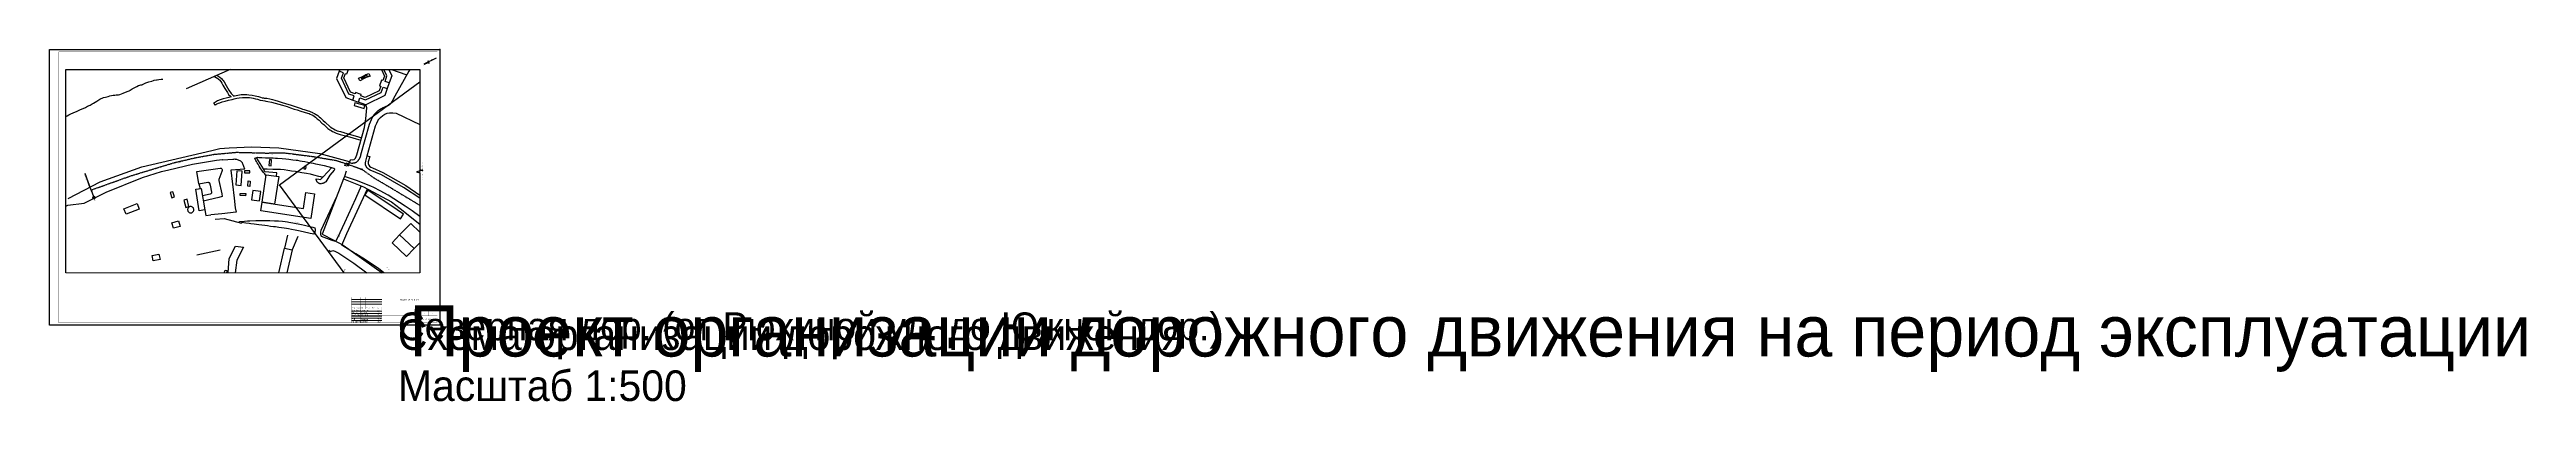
# Paper-space layout '1313-73-1' of a CAD drawing. Header units: metres. Extents: x 0 to 5339, y -164 to 594.
# The model-space entities are those that its viewports show. They can reach past a viewport. Long polylines and large blocks are cut down to what shows.
import ezdxf
from ezdxf.enums import TextEntityAlignment as Align

# ---------------------------------------------------------------- set-up
doc = ezdxf.new("R2018")
doc.units = ezdxf.units.M
doc.linetypes.add('осеваяX2', pattern=[4, 2.5, -0.5, 0.5, -0.5])
for name, color, linetype, plot in [('C3D-Линия_соответствия_метки', 7, 'Continuous', False), ('C3D-Рамка_вида', 7, 'Continuous', False), ('C3D-Рамка_вида_метки', 7, 'Continuous', False), ('LayoutSize_2', 7, 'Continuous', False), ('NoType', 7, 'Continuous', False)]:
    doc.layers.add(name, color=color, linetype=linetype, plot=plot)
doc.layers.add('InFrame', color=7, linetype='Continuous', lineweight=40)
doc.layers.add('OutFrame', color=7, linetype='Continuous', lineweight=20)
for name, color, linetype, lineweight, plot in [('LayoutBorder', 1, 'Continuous', 25, False), ('Трасса', 1, 'осеваяX2', 30, False), ('Трасса.Метки', 1, 'Continuous', 30, False)]:
    doc.layers.add(name, color=color, linetype=linetype, lineweight=lineweight, plot=plot)
for name, color, linetype in [('petr_building_addresses', 252, 'Continuous'), ('РазрывЛиста', 7, 'Continuous'), ('СЛОЙ_03_Здания_и_строения', 252, 'Continuous'), ('СЛОЙ_05_Элементы_зданий', 252, 'Continuous'), ('СЛОЙ_10_Границы_покрытий_', 252, 'Continuous'), ('СЛОЙ_11_Гидрография', 252, 'Continuous'), ('СЛОЙ_14_Ограждения', 252, 'Continuous')]:
    doc.layers.add(name, color=color, linetype=linetype)
doc.styles.add('Ck_rus', font='isocpeur.ttf', dxfattribs={"width": 0.8, "height": 2.5})
doc.styles.add('Makorus2', font='isocpeur.ttf', dxfattribs={"width": 0.8, "height": 2.5})
doc.styles.add('Makorus_text', font='isocpeur.ttf', dxfattribs={"height": 3})
doc.styles.get("Standard").update_dxf_attribs({"font": 'arial.ttf'})

# ---------------------------------------------------------------- blocks, each defined once
blk = doc.blocks.new('*U58')
at = {"color": 0, "linetype": 'ByBlock', "lineweight": -2}
blk.add_line((0.01, 0.35), (-0.01, -0.22), dxfattribs=at)
blk.add_lwpolyline([(-0.04, -0.02), (-0.04, 0.03), (0.04, -0.03), (0.04, 0.02)], dxfattribs=at)
for points in [[(0.01, 0.35), (-0.04, 0.15), (0, 0.1)], [(0, -0.03), (-0.01, -0.22), (0.04, -0.06), (0.03, -0.25)]]:
    blk.add_solid(points, dxfattribs=at)
blk = doc.blocks.new('*U54')
at = {"layer": 'InFrame', "const_width": 0.4}
for points in [[(20, 5), (836, 5), (836, 589), (20, 589)], [(836, 5), (651, 5), (651, 60), (836, 60)], [(651, 60), (660, 60), (660, 35), (651, 35)], [(671, 60), (651, 60), (651, 5), (671, 5)], [(660, 60), (671, 60), (671, 35), (660, 35)], [(671, 60), (681, 60), (681, 35), (671, 35)], [(671, 60), (693, 60), (693, 5), (671, 5)], [(681, 60), (693, 60), (693, 35), (681, 35)], [(693, 60), (706, 60), (706, 5), (693, 5)], [(706, 60), (716, 60), (716, 5), (706, 5)], [(651, 40), (716, 40), (716, 35), (651, 35)], [(716, 50), (836, 50), (836, 35), (716, 35)], [(786, 35), (716, 35), (716, 20), (786, 20)], [(716, 20), (786, 20), (786, 5), (716, 5)], [(786, 35), (801, 35), (801, 30), (786, 30)], [(786, 30), (801, 30), (801, 20), (786, 20)], [(786, 20), (836, 20), (836, 5), (786, 5)], [(801, 35), (816, 35), (816, 30), (801, 30)], [(801, 30), (816, 30), (816, 20), (801, 20)], [(816, 35), (836, 35), (836, 30), (816, 30)], [(816, 30), (836, 30), (836, 20), (816, 20)]]:
    blk.add_lwpolyline(points, close=True, dxfattribs=at)
at = {"layer": 'OutFrame'}
for p, q in [((651, 55), (716, 55)), ((651, 50), (716, 50)), ((651, 45), (716, 45)), ((651, 30), (716, 30)), ((651, 25), (716, 25)), ((651, 15), (716, 15)), ((651, 15), (716, 15)), ((651, 10), (716, 10))]:
    blk.add_line(p, q, dxfattribs=at)
at = {"layer": 'OutFrame', "lineweight": 25}
blk.add_line((651, 20), (716, 20), dxfattribs=at)
at = {"layer": 'OutFrame'}
blk.add_lwpolyline([(0, 594), (841, 594), (841, 0), (0, 0)], close=True, dxfattribs=at)
at = {"style": 'Makorus_text'}
blk.add_attdef('ШТАМП', text='', height=3, dxfattribs=at).set_placement((180, 12.5), align=Align.MIDDLE_CENTER)
at = {"layer": 'InFrame', "char_height": 2.5, "attachment_point": 2, "style": 'Makorus_text'}
for s, insert, width in [('{\\fISOCPEUR|b1|i0|c204|p34;Изм.}', (655.8, 38.8), 6.375), ('{\\fISOCPEUR|b1|i0|c204|p34;Кол.уч}', (665.5, 38.8), 9.75), ('{\\fISOCPEUR|b1|i0|c204|p34;Лист}', (676, 38.8), 7.5), ('{\\fISOCPEUR|b1|i0|c204|p34;№док.}', (687, 38.8), 9), ('{\\fISOCPEUR|b1|i0|c204|p34;Подп.}', (699.5, 38.8), 8), ('{\\fISOCPEUR|b1|i0|c204|p34;Дата}', (711, 38.8), 8.5), ('{\\fISOCPEUR|b1|i0|c204|p34;Стадия}', (793.5, 33.8), 11.25), ('{\\fISOCPEUR|b1|i0|c204|p34;Лист}', (808.5, 33.8), 7.5), ('{\\fISOCPEUR|b1|i0|c204|p34;Листов}', (826, 33.8), 11)]:
    blk.add_mtext(s, dxfattribs=dict(at, insert=insert, width=width))
at = {"layer": 'InFrame', "style": 'Makorus_text', "flags": 8}
blk.add_attdef('ШИФР', text='', height=2.5, dxfattribs=at).set_placement((776, 55), align=Align.MIDDLE_CENTER)
at = {"layer": 'OutFrame', "style": 'Makorus2', "width": 0.65, "flags": 8}
blk.add_attdef('РУК.ДОГОВОРА', text='', height=3, dxfattribs=at).set_placement((651.7, 7.5), align=Align.MIDDLE_LEFT)
at = {"layer": 'OutFrame', "style": 'Makorus_text', "flags": 8}
for tag, p in [('РАЗРАБ.', (651.7, 32.5)), ('РУК_ГРУППЫ', (651.7, 27.5)), ('Н.КОНТРОЛЬ', (651.7, 22.5)), ('ГИП', (651.7, 12.5)), ('РАЗРАБОТАЛ_ФАМИЛИЯ', (671.7, 32.5)), ('РУКОВОДИТЕЛЬ_ФАМИЛИЯ', (671.7, 27.5)), ('Н.Контроль_ФАМИЛИЯ', (671.7, 22.5)), ('ГИП_ФАМИЛИЯ', (671.7, 12.5)), ('РУК.Договора_ФАМИЛИЯ', (671.7, 7.5))]:
    blk.add_attdef(tag, text='', height=2.5, dxfattribs=at).set_placement(p, align=Align.MIDDLE_LEFT)
for tag, p in [('ДАТА', (711, 32.5)), ('СТАДИЯ', (793.5, 25)), ('ЛИСТ', (808.5, 25)), ('ЛИСТОВ', (826, 25))]:
    blk.add_attdef(tag, text='', height=2.5, dxfattribs=at).set_placement(p, align=Align.MIDDLE_CENTER)
at = {"layer": 'OutFrame', "style": 'Makorus_text'}
for tag, p in [('4', (711, 12.5)), ('2', (711, 22.5)), ('5', (711, 7.5)), ('1', (711, 27.5))]:
    blk.add_attdef(tag, text='', height=2.5, dxfattribs=at).set_placement(p, align=Align.MIDDLE_CENTER)
at = {"layer": 'OutFrame', "lineweight": 30, "flags": 104}
for tag, p in [('ДОКУМЕНТ', (751, 12.5)), ('ОБЪЕКТ', (751, 27.5)), ('ПРОЕКТ', (776, 42.5))]:
    blk.add_attdef(tag, text='', height=2.5, dxfattribs=at).set_placement(p, align=Align.MIDDLE_CENTER)

msp = doc.modelspace()

# ---------------------------------------------------------------- linework, layer by layer
at = {"layer": 'C3D-Рамка_вида', "linetype": 'Continuous'}
for points in [[(344636.5, 6652046.9), (345013.7, 6652104.3), (345046.6, 6651887.8), (344669.5, 6651830.4)], [(344452.4, 6651684.1), (344629.6, 6652021.9), (344823.5, 6651920.1), (344646.3, 6651582.3)]]:
    msp.add_lwpolyline(points, close=True, dxfattribs=at)
at = {"layer": 'СЛОЙ_03_Здания_и_строения', "linetype": 'Continuous'}
for points in [[(344615.5, 6652023.4), (344613.5, 6652022.1), (344612.2, 6652024.3), (344614.2, 6652025.4), (344615.5, 6652023.4)], [(344722.5, 6652027.6), (344729.4, 6652026.8), (344729.4, 6652027.4), (344731.4, 6652027.2), (344737.2, 6652022.7), (344742.2, 6652018.8), (344740.6, 6652017.6), (344738.7, 6652016.5), (344737.2, 6652016), (344735.7, 6652015.7), (344733.8, 6652015.6), (344731.9, 6652015.8), (344729, 6652016.8), (344726.3, 6652018.4), (344724.6, 6652019.8), (344725.9, 6652021.8), (344724.2, 6652023.1), (344722.2, 6652024.7), (344722.5, 6652027.6)], [(344742, 6652038.1), (344730.8, 6652039.4), (344729.4, 6652027.4), (344731.4, 6652027.2), (344742.2, 6652018.8), (344744.8, 6652021.5), (344746.9, 6652024.6), (344747.9, 6652026.7), (344748.9, 6652029.4), (344749.4, 6652032.3), (344749.1, 6652033.5), (344748.5, 6652034.7), (344747.7, 6652035.7), (344746.7, 6652036.5), (344745.6, 6652037.1), (344743.8, 6652037.7), (344742, 6652038.1)], [(344811, 6652000.3), (344815.9, 6651999.7), (344815.3, 6651995.2), (344810.5, 6651995.8), (344811, 6652000.3)], [(344607.7, 6651968.3), (344607.9, 6651971.4), (344611, 6651971.2), (344610.9, 6651969.1), (344610.5, 6651968.2), (344607.7, 6651968.3)], [(344577.7, 6651960.3), (344577.9, 6651966.1), (344580.5, 6651966.1), (344580.3, 6651960.2), (344577.7, 6651960.3)], [(344607.2, 6651959.1), (344607.4, 6651962.2), (344610.3, 6651962), (344610.5, 6651961.1), (344610.5, 6651959), (344607.2, 6651959.1)], [(344638.8, 6651949.3), (344636.6, 6651951.5), (344628.7, 6651943.3), (344630.9, 6651941.2), (344638.8, 6651949.3)], [(344772, 6651936.2), (344777.4, 6651919.9), (344797.7, 6651926.9), (344792.2, 6651943), (344772, 6651936.2)], [(344796.5, 6651946), (344798, 6651941.3), (344808, 6651944.8), (344806.4, 6651949.3), (344796.5, 6651946)], [(344826, 6651952.9), (344824.8, 6651956.5), (344834.3, 6651959.7), (344835.5, 6651956.1), (344826, 6651952.9)], [(344752.3, 6651930.1), (344718.7, 6651912.1), (344721.5, 6651906.8), (344762.5, 6651928.8), (344759.6, 6651934), (344752.3, 6651930.1)], [(344681.7, 6651904.7), (344683.5, 6651906.3), (344685.4, 6651904.1), (344683.6, 6651902.5), (344681.7, 6651904.7)], [(344664.2, 6651862.9), (344666.2, 6651861.7), (344667.4, 6651863.6), (344665.3, 6651864.8), (344664.2, 6651862.9)], [(344695.5, 6651859.3), (344717.1, 6651843.4), (344684.8, 6651799.7), (344677.4, 6651805.1), (344703.9, 6651841.4), (344689.9, 6651851.4), (344695.5, 6651859.3)], [(344640.1, 6651833.4), (344645.6, 6651829.7), (344647, 6651831.8), (344641.5, 6651835.4), (344640.1, 6651833.4)], [(344685.4, 6651816), (344677.4, 6651805.1), (344653.1, 6651822.8), (344661.1, 6651833.7), (344685.4, 6651816)], [(344661.4, 6651801.9), (344669.7, 6651796.1), (344674.7, 6651803.2), (344666.4, 6651809), (344661.4, 6651801.9)], [(344744.5, 6651572.9), (344731.9, 6651596), (344731.1, 6651597.7), (344725.6, 6651612.3), (344723.4, 6651620), (344722.9, 6651622.4), (344719.7, 6651639.8), (344719, 6651649.9), (344718.7, 6651662.8), (344721.1, 6651682.6), (344724.3, 6651697.1), (344725.8, 6651702.4), (344729.5, 6651712.8), (344732.6, 6651720.6), (344737.9, 6651730.6), (344741.4, 6651736.9), (344748.2, 6651747), (344757.5, 6651758.6), (344765.9, 6651767.1), (344770, 6651770.9), (344773.2, 6651767.9), (344779.3, 6651774.3), (344776.7, 6651776.5), (344786.6, 6651788), (344796.8, 6651798.2), (344814.2, 6651811.6), (344826, 6651818.7)], [(344634.5, 6651796.5), (344647.6, 6651788.4), (344650.8, 6651793.5), (344637.6, 6651801.6), (344634.5, 6651796.5)], [(344641, 6651808.9), (344638.6, 6651803.9), (344640.5, 6651803), (344643, 6651807.9), (344641, 6651808.9)], [(344651.1, 6651804.2), (344656, 6651801.2), (344654.8, 6651799.3), (344649.9, 6651802.3), (344651.1, 6651804.2)], [(344657.8, 6651788.5), (344660.8, 6651793.7), (344662.8, 6651792.5), (344659.8, 6651787.3), (344657.8, 6651788.5)], [(344633.6, 6651753.9), (344655.8, 6651746.4), (344653.9, 6651740.7), (344631.7, 6651748.2), (344633.6, 6651753.9)], [(344636.1, 6651731.3), (344643.9, 6651729.5), (344644.7, 6651733.1), (344636.9, 6651734.9), (344636.1, 6651731.3)], [(344727.3, 6651731.6), (344723.4, 6651735.7), (344725, 6651737.3), (344729, 6651733.2), (344727.3, 6651731.6)], [(344726.3, 6651725.3), (344728.2, 6651730.7), (344731.2, 6651729.7), (344729.3, 6651724.2), (344726.3, 6651725.3)], [(344622.1, 6651722.2), (344627.8, 6651721.1), (344628.3, 6651724), (344622.6, 6651725.1), (344622.1, 6651722.2)], [(344622.4, 6651684.2), (344620.7, 6651669.2), (344614.3, 6651669.9), (344616, 6651684.9), (344622.4, 6651684.2)], [(344680.8, 6651678.9), (344678.8, 6651671.6), (344673.1, 6651673.2), (344675.1, 6651680.4), (344680.8, 6651678.9)]]:
    msp.add_lwpolyline(points, dxfattribs=at)
at = {"layer": 'СЛОЙ_05_Элементы_зданий', "linetype": 'Continuous'}
for p, q in [((344719.4, 6652023), (344720.3, 6652023.9)), ((344719.8, 6652022.5), (344721.9, 6652024.5)), ((344720.1, 6652022.1), (344722.3, 6652024)), ((344720.5, 6652021.6), (344722.6, 6652023.5)), ((344720.9, 6652021.1), (344723, 6652023)), ((344722.3, 6652021.4), (344723.4, 6652022.5)), ((344607.4, 6651962.2), (344610.5, 6651968.2)), ((344610.3, 6651962), (344607.7, 6651968.3))]:
    msp.add_line(p, q, dxfattribs=at)
for points in [[(344718.2, 6652028.1), (344718.1, 6652025.7), (344720.1, 6652025.5), (344720.3, 6652024.7), (344719, 6652023.5), (344721.3, 6652020.6), (344721, 6652020.3), (344723.3, 6652018.4), (344725.5, 6652021.8), (344723.9, 6652023), (344723.4, 6652022.5), (344721.9, 6652024.4), (344722.2, 6652027.6), (344718.2, 6652028.1)], [(344720, 6652024.3), (344722.3, 6652021.4), (344721.3, 6652020.6)], [(344731.4, 6652027.2), (344732.4, 6652028.4), (344738.1, 6652023.8), (344737.2, 6652022.7), (344731.4, 6652027.2)], [(344607.4, 6651962.2), (344607.7, 6651968.3), (344610.5, 6651968.2), (344610.3, 6651962), (344607.4, 6651962.2)], [(344770, 6651770.9), (344732.1, 6651803.3), (344737.8, 6651810), (344776.7, 6651776.5), (344779.3, 6651774.3), (344773.2, 6651767.9), (344770, 6651770.9)], [(344737.9, 6651730.6), (344714.4, 6651745.5), (344706, 6651757.5), (344710.9, 6651764.6), (344720, 6651751.7), (344741.5, 6651737.1), (344737.9, 6651730.6)], [(344723.4, 6651620), (344697.1, 6651611.7), (344685.9, 6651602.5), (344689, 6651594.6), (344701, 6651604.6), (344725.6, 6651612.2), (344723.4, 6651620)]]:
    msp.add_lwpolyline(points, dxfattribs=at)
at = {"layer": 'СЛОЙ_10_Границы_покрытий_', "linetype": 'Continuous'}
for p, q in [((344518.2, 6651979.9), (344519.9, 6651986.9)), ((344593, 6651987.7), (344588.2, 6651983.4)), ((344627.1, 6651986.1), (344631.4, 6651981.4)), ((344764.2, 6651993.3), (344762, 6651990.8)), ((344586.5, 6651949), (344590.7, 6651944.3)), ((344625.2, 6651942.6), (344630, 6651947)), ((344683.6, 6651876), (344679.2, 6651888.9)), ((344646.1, 6651822.9), (344632.5, 6651822.2)), ((344721.5, 6651812.9), (344732.1, 6651803.3)), ((344728, 6651822), (344737.8, 6651810)), ((344628, 6651754), (344633.2, 6651752.6))]:
    msp.add_line(p, q, dxfattribs=at)
for points in [[(344742.2, 6652018.8), (344744.7, 6652016.4), (344751.1, 6652010.6), (344751.7, 6652009.7), (344751.7, 6652009.6), (344751.7, 6652009.6), (344751.8, 6652009.5), (344751.8, 6652009.4), (344751.8, 6652009.3), (344751.9, 6652009.2), (344751.9, 6652009.2), (344751.9, 6652009.1), (344751.9, 6652009), (344751.9, 6652008.9), (344751.9, 6652008.8), (344752, 6652008.7), (344752, 6652008.7), (344752, 6652008.6), (344752, 6652008.5), (344752, 6652008.4), (344752, 6652008.3), (344752, 6652008.2), (344751.9, 6652008.1), (344751.9, 6652008.1), (344751.9, 6652008), (344751.9, 6652007.9), (344751.8, 6652007.8), (344751.8, 6652007.7), (344751.8, 6652007.6), (344751.7, 6652007.5), (344751.7, 6652007.4), (344751.7, 6652007.4), (344751.6, 6652007.3), (344751.6, 6652007.2), (344751.5, 6652007.1), (344751.5, 6652007), (344751.4, 6652007), (344751.3, 6652006.9), (344751.3, 6652006.8), (344751.2, 6652006.8), (344751.2, 6652006.7), (344751.1, 6652006.6), (344751, 6652006.6), (344750.8, 6652006.5), (344750.7, 6652006.5), (344750.5, 6652006.5), (344750.3, 6652006.4), (344750.1, 6652006.4), (344749.9, 6652006.4), (344749.7, 6652006.4), (344749.6, 6652006.4), (344749.4, 6652006.4), (344749.2, 6652006.3), (344749, 6652006.3), (344748.8, 6652006.3), (344748.6, 6652006.3), (344748.5, 6652006.4), (344748.3, 6652006.4), (344748.1, 6652006.4), (344747.9, 6652006.4), (344747.7, 6652006.4), (344747.5, 6652006.4), (344747.4, 6652006.5), (344729.3, 6652011), (344719.3, 6652014.6), (344710.8, 6652020.3), (344701.8, 6652028.7)], [(344690.8, 6652029.2), (344696.5, 6652021.9), (344705.1, 6652013.9), (344707.9, 6652011.7), (344708.5, 6652011.3), (344709.1, 6652011), (344709.6, 6652010.6), (344710.2, 6652010.3), (344710.8, 6652009.9), (344711.4, 6652009.6), (344712, 6652009.2), (344712.5, 6652008.9), (344713.1, 6652008.5), (344713.7, 6652008.2), (344714.3, 6652007.9), (344714.9, 6652007.5), (344715.5, 6652007.2), (344716.1, 6652006.9), (344716.7, 6652006.6), (344717.3, 6652006.2), (344717.9, 6652005.9), (344718.5, 6652005.6), (344719.1, 6652005.3), (344720.4, 6652004.7), (344721.1, 6652004.5), (344721.8, 6652004.2), (344722.5, 6652004), (344723.2, 6652003.7), (344723.9, 6652003.5), (344724.6, 6652003.2), (344725.3, 6652003), (344726, 6652002.8), (344726.7, 6652002.5), (344727.4, 6652002.3), (344728.1, 6652002.1), (344728.8, 6652001.8), (344729.6, 6652001.6), (344730.3, 6652001.4), (344731, 6652001.2), (344731.7, 6652001), (344732.4, 6652000.8), (344733.1, 6652000.5), (344755.3, 6651995.4), (344764.2, 6651993.3), (344777.8, 6651990), (344781.3, 6651988.3), (344784, 6651986.7), (344785.7, 6651982.7), (344786.6, 6651978.7), (344785.8, 6651975.4), (344784.3, 6651972.7), (344782.1, 6651971.1), (344779.8, 6651969.8), (344768.2, 6651964.8), (344753.6, 6651958), (344733.9, 6651947.3), (344711.1, 6651932.7), (344700.8, 6651924.3), (344699, 6651923.1), (344697, 6651922.4), (344695.2, 6651922.3), (344693.3, 6651922.5), (344691.6, 6651923.4), (344690, 6651924.6), (344685.6, 6651928.5), (344661.3, 6651951.6), (344659.2, 6651954.1), (344657.2, 6651956.7), (344657, 6651957.1), (344655.8, 6651960.2), (344654.9, 6651963.5), (344654.6, 6651966.2), (344654.9, 6651968.9), (344655.7, 6651971.5), (344657.3, 6651974.6), (344659.4, 6651977.4), (344693.6, 6652003.3), (344690.1, 6652009.5), (344688.2, 6652012.6), (344684.5, 6652016.7), (344680.2, 6652022.5), (344675.7, 6652029.9)], [(344611.4, 6652032.8), (344625.7, 6652010.7), (344642.7, 6651984.7), (344646.4, 6651978.9), (344646.5, 6651978.8), (344646.6, 6651978.6), (344646.7, 6651978.5), (344646.8, 6651978.3), (344646.9, 6651978.1), (344647, 6651977.9), (344647.1, 6651977.8), (344647.2, 6651977.6), (344647.2, 6651977.4), (344647.3, 6651977.3), (344647.4, 6651977.1), (344647.5, 6651976.9), (344647.6, 6651976.7), (344647.6, 6651976.6), (344647.7, 6651976.4), (344647.8, 6651976.2), (344647.8, 6651976), (344647.9, 6651975.8), (344648, 6651975.4), (344648.1, 6651975), (344648.2, 6651974.9), (344648.2, 6651974.7), (344648.2, 6651974.5), (344648.2, 6651974.4), (344648.3, 6651974.2), (344648.3, 6651974.1), (344648.3, 6651973.9), (344648.3, 6651973.8), (344648.3, 6651973.6), (344648.3, 6651973.4), (344648.3, 6651973.3), (344648.3, 6651973.1), (344648.3, 6651973), (344648.3, 6651972.8), (344648.3, 6651972.6), (344648.3, 6651972.5), (344648.2, 6651972), (344648.2, 6651971.7), (344648.2, 6651971.4), (344648.1, 6651971.1), (344648.1, 6651970.8), (344648.1, 6651970.5), (344648, 6651970.2), (344648, 6651969.9), (344648, 6651969.6), (344648, 6651969.3), (344647.9, 6651969), (344647.9, 6651968.7), (344647.9, 6651968.4), (344647.9, 6651968.1), (344647.9, 6651967.8), (344647.8, 6651967.5), (344647.8, 6651967.2), (344647.8, 6651966.9), (344647.8, 6651966.6), (344647.8, 6651966.3), (344647.8, 6651966), (344647.8, 6651965.7), (344647.8, 6651965.4), (344647.8, 6651965.1), (344647.8, 6651964.8), (344647.8, 6651964.5), (344647.8, 6651964.2), (344647.8, 6651963.9), (344647.8, 6651963.6), (344647.9, 6651963.3), (344647.9, 6651963), (344647.9, 6651962.7), (344648, 6651962.4), (344648, 6651962.1), (344648.1, 6651961.8), (344648.1, 6651961.5), (344648.2, 6651961.2), (344648.3, 6651960.9), (344648.3, 6651960.6), (344648.5, 6651959.9), (344648.6, 6651959.5), (344648.7, 6651959.1), (344648.8, 6651958.7), (344649, 6651958.2), (344649.1, 6651957.8), (344649.2, 6651957.4), (344649.4, 6651957), (344649.5, 6651956.6), (344649.7, 6651956.2), (344649.8, 6651955.8), (344650, 6651955.4), (344650.2, 6651955), (344650.4, 6651954.7), (344650.6, 6651954.3), (344650.8, 6651953.9), (344651, 6651953.5), (344651.2, 6651953.1), (344651.4, 6651952.8), (344651.7, 6651952.4), (344656.8, 6651946.2), (344681.8, 6651922.5), (344682.3, 6651922.1), (344682.4, 6651921.9), (344682.6, 6651921.8), (344682.7, 6651921.7), (344682.9, 6651921.5), (344683, 6651921.4), (344683.1, 6651921.2), (344683.3, 6651921.1), (344683.4, 6651920.9), (344683.5, 6651920.8), (344683.7, 6651920.6), (344683.8, 6651920.5), (344683.9, 6651920.3), (344684, 6651920.2), (344684.1, 6651920), (344684.2, 6651919.8), (344684.4, 6651919.7), (344684.5, 6651919.5), (344684.7, 6651919.1), (344684.8, 6651918.9), (344684.9, 6651918.7), (344685, 6651918.5), (344685.1, 6651918.3), (344685.2, 6651918.1), (344685.3, 6651917.9), (344685.4, 6651917.7), (344685.5, 6651917.5), (344685.6, 6651917.3), (344685.7, 6651917.1), (344685.8, 6651916.8), (344685.9, 6651916.6), (344686, 6651916.4), (344686, 6651916.2), (344686.1, 6651916), (344686.2, 6651915.8), (344686.3, 6651915.5), (344686.3, 6651915.3), (344686.4, 6651914.8), (344686.4, 6651914.5), (344686.4, 6651914.2), (344686.3, 6651913.9), (344686.3, 6651913.6), (344686.3, 6651913.3), (344686.2, 6651913), (344686.2, 6651912.7), (344686.1, 6651912.5), (344686, 6651912.2), (344685.9, 6651911.9), (344685.8, 6651911.6), (344685.7, 6651911.3), (344685.6, 6651911.1), (344685.5, 6651910.8), (344685.4, 6651910.5), (344685.1, 6651910), (344682.9, 6651907.9)], [(344575.6, 6651988.4), (344572, 6651992.2), (344568.9, 6651994.5), (344568.4, 6651994.9), (344567.8, 6651995.2), (344567.3, 6651995.6), (344566.7, 6651995.9), (344566.1, 6651996.2), (344565.5, 6651996.6), (344564.9, 6651996.9), (344564.4, 6651997.2), (344563.8, 6651997.5), (344563.2, 6651997.7), (344562.5, 6651998), (344561.9, 6651998.3), (344561.3, 6651998.5), (344560.7, 6651998.8), (344560.1, 6651999), (344559.5, 6651999.3), (344557.6, 6651999.9), (344558.8, 6652002.4), (344563.4, 6652010.5), (344568.2, 6652014.9), (344574.3, 6652019.3), (344581.4, 6652024.4)], [(344693.6, 6652003.3), (344695.5, 6652004.4), (344690, 6652013.8), (344689.4, 6652014.7), (344684.1, 6652021), (344688.2, 6652024.4)], [(344688.3, 6652024.3), (344693.2, 6652018), (344699.5, 6652012), (344700.9, 6652013.6), (344701.1, 6652013.8), (344701.3, 6652013.9), (344701.6, 6652014.1), (344701.9, 6652014.3), (344702, 6652014.3), (344702.1, 6652014.3), (344702.3, 6652014.4), (344702.5, 6652014.4), (344702.6, 6652014.5), (344702.7, 6652014.5), (344702.8, 6652014.5), (344702.9, 6652014.5), (344703.1, 6652014.5), (344703.3, 6652014.5), (344703.5, 6652014.5), (344703.7, 6652014.4), (344703.9, 6652014.4), (344704.1, 6652014.3), (344704.4, 6652014.3), (344704.8, 6652014.2)], [(344863.9, 6651986), (344819.5, 6651988.6), (344803.6, 6651992.4), (344785.3, 6651996.9), (344778.7, 6651999.7), (344763.9, 6652009.5), (344756.2, 6652014.7), (344753.5, 6652016.5), (344748.4, 6652020.3), (344749.1, 6652023.8), (344750, 6652023.7), (344751, 6652031.9)], [(344612.7, 6651992.4), (344627.2, 6652006.1), (344628, 6652006.8)], [(344762, 6651990.8), (344761.6, 6651988.7), (344752.1, 6651991), (344727.9, 6651996.8), (344724.7, 6651997.8), (344716.3, 6652001.1), (344707.7, 6652005.9), (344708.8, 6652007.6), (344708.9, 6652008), (344709, 6652008.2), (344709, 6652008.4), (344709.1, 6652008.5), (344709.1, 6652008.6), (344709.1, 6652008.7), (344709.1, 6652008.9), (344709.2, 6652009), (344709.2, 6652009.1), (344709.2, 6652009.2), (344709.2, 6652009.3), (344709.2, 6652009.5), (344709.2, 6652009.6), (344709.2, 6652009.8), (344709.2, 6652009.8), (344709.1, 6652010.1), (344709, 6652010.4), (344709, 6652010.6), (344708.9, 6652010.9), (344708.7, 6652011.2)], [(344751, 6652006.6), (344749.3, 6652007.7), (344731.8, 6652012.2), (344729.3, 6652011)], [(344742.1, 6652012.1), (344741.4, 6652012.3), (344740.5, 6652011.9), (344732.3, 6652013.9), (344730.5, 6652015), (344730.7, 6652014.9), (344731, 6652014.9), (344731.3, 6652014.8), (344731.5, 6652014.8), (344731.8, 6652014.8), (344732.1, 6652014.7), (344732.3, 6652014.7), (344732.6, 6652014.7), (344732.9, 6652014.7), (344733.1, 6652014.6), (344733.4, 6652014.6), (344733.7, 6652014.6), (344733.9, 6652014.6), (344734.2, 6652014.6), (344734.5, 6652014.6), (344734.7, 6652014.6), (344735, 6652014.6), (344735.3, 6652014.6), (344735.5, 6652014.6), (344735.7, 6652014.6), (344735.9, 6652014.7), (344736.1, 6652014.7), (344736.2, 6652014.7), (344736.4, 6652014.7), (344736.6, 6652014.8), (344736.8, 6652014.8), (344737, 6652014.8), (344737.1, 6652014.9), (344737.3, 6652014.9), (344737.5, 6652015), (344737.6, 6652015), (344737.8, 6652015.1), (344738, 6652015.1), (344738.2, 6652015.2), (344738.3, 6652015.3), (344738.5, 6652015.4), (344738.7, 6652015.4), (344738.8, 6652015.5), (344739, 6652015.6), (344739.1, 6652015.7), (344739.3, 6652015.7), (344739.5, 6652015.8), (344739.6, 6652015.9), (344739.8, 6652016), (344739.9, 6652016), (344740.1, 6652016.1), (344740.2, 6652016.2), (344740.4, 6652016.3), (344740.5, 6652016.4), (344740.7, 6652016.4), (344740.8, 6652016.5), (344741, 6652016.6), (344741.2, 6652016.7), (344741.3, 6652016.8), (344741.5, 6652016.9), (344741.6, 6652017), (344741.7, 6652017.1), (344741.8, 6652017.1), (344742.1, 6652012.1)], [(344741.9, 6652018.6), (344741.8, 6652017.3), (344741.8, 6652017.1)], [(344742.1, 6652012.1), (344742.2, 6652011.2), (344744.1, 6652010.7)], [(344744.7, 6652016.4), (344744.1, 6652010.7), (344749.7, 6652009.3), (344751.7, 6652009.6)], [(344763.9, 6652009.5), (344765.2, 6652010.3), (344766.4, 6652010.7), (344767.3, 6652010.9), (344768.5, 6652010.8), (344805, 6652006.1), (344834.2, 6652002.2)], [(344778.5, 6651999.8), (344779.5, 6652002.2), (344780.3, 6652003.7), (344781.5, 6652005), (344782.7, 6652005.5), (344783.9, 6652005.8), (344785, 6652005.9), (344804.8, 6652003.3), (344821.5, 6652000.9), (344854.3, 6651996.6), (344897.1, 6651991.1), (344955, 6651983.4), (345004.7, 6651977), (345028.2, 6651974), (345054.8, 6651970.6), (345081, 6651967.1), (345103.2, 6651964.1), (345112.2, 6651962.1)], [(344803.4, 6651992.4), (344805, 6651993.6), (344805.7, 6651995.1), (344806.3, 6652001.4), (344805.9, 6652002.4), (344804.8, 6652003.3)], [(344821.4, 6652000.9), (344820, 6651999.9), (344819.5, 6651999.2), (344818.8, 6651992.8), (344818.9, 6651990.3), (344819.5, 6651988.6)], [(344586.5, 6651949), (344590.1, 6651952.2), (344586, 6651956.8), (344586.9, 6651975.6), (344591.3, 6651979.8), (344588.2, 6651983.4), (344582.1, 6651977.7), (344581, 6651955.3), (344586.5, 6651949)], [(344621.7, 6651981.1), (344620.7, 6651980.1), (344625, 6651975.4), (344626.1, 6651976.4), (344629.6, 6651972.6), (344628.9, 6651955.9), (344625, 6651952.4), (344624.1, 6651953.5), (344619.3, 6651949.2), (344620.3, 6651948), (344616.5, 6651944.6), (344599.6, 6651945.3), (344596.2, 6651949.1), (344597.3, 6651950.1), (344593.1, 6651954.9), (344592, 6651953.9), (344588.6, 6651957.7), (344589.4, 6651974.5), (344593.1, 6651977.9), (344594.2, 6651976.7), (344598.9, 6651981.1), (344597.8, 6651982.3), (344601.6, 6651985.7), (344618.2, 6651984.9), (344621.7, 6651981.1)], [(344596.2, 6651984.1), (344593, 6651987.7), (344598.8, 6651993), (344621.5, 6651992), (344627.1, 6651986.1), (344623.6, 6651982.9), (344619.3, 6651987.4), (344600.7, 6651988.3), (344596.2, 6651984.1)], [(344636.2, 6651952.8), (344630, 6651947), (344626.7, 6651950.5), (344631.4, 6651954.8), (344632.1, 6651973.7), (344628, 6651978.1), (344631.4, 6651981.4), (344636.9, 6651975.5), (344636.2, 6651952.8)], [(344685.6, 6651928.5), (344687.7, 6651930.7), (344691.8, 6651926.6), (344692.3, 6651926.2), (344692.9, 6651925.8), (344693.6, 6651925.6), (344694.4, 6651925.4), (344695.2, 6651925.4), (344696.7, 6651925.7), (344698.2, 6651926.2), (344699.8, 6651927.5), (344709.5, 6651935.2), (344733.4, 6651950.4), (344753.7, 6651961.4), (344754.4, 6651961.7), (344781.4, 6651973.7), (344783, 6651977.5), (344783.3, 6651981.5), (344781.7, 6651985), (344777.5, 6651986.8), (344762, 6651990.8)], [(344844.4, 6651971.1), (344824.2, 6651967.1), (344792.2, 6651957.5), (344773.9, 6651950.2), (344760.7, 6651944), (344752.8, 6651939.6), (344733.7, 6651928.9), (344725.4, 6651923.5), (344719, 6651918.9), (344716.4, 6651916.9), (344703.7, 6651906.1), (344693.9, 6651896.7)], [(344797.5, 6651988.9), (344797.3, 6651988.9), (344797.2, 6651988.9), (344797, 6651989), (344796.8, 6651989), (344796.6, 6651988.9), (344796.5, 6651988.9), (344796.3, 6651988.9), (344796.1, 6651988.8), (344796, 6651988.8), (344795.8, 6651988.7), (344795.5, 6651988.5), (344795.5, 6651988.5), (344795.4, 6651988.4), (344795.2, 6651988.3), (344795.1, 6651988.2), (344795, 6651988), (344794.9, 6651987.9), (344794.8, 6651987.7), (344794.7, 6651987.3), (344794.6, 6651986.9), (344794.6, 6651986.7), (344794.6, 6651986.4), (344795.4, 6651979.3), (344795.5, 6651978.9), (344795.7, 6651978.6), (344795.9, 6651978.2), (344796.1, 6651977.9), (344796.4, 6651977.6), (344796.6, 6651977.4), (344797, 6651977.1), (344797.2, 6651976.9), (344797.6, 6651976.7), (344798, 6651976.5), (344798.3, 6651976.4), (344798.7, 6651976.3), (344799.1, 6651976.2), (344799.5, 6651976.2), (344799.9, 6651976.2), (344800.2, 6651976.2), (344806.1, 6651977.7), (344821.1, 6651981.3), (344821.8, 6651981.5), (344821.8, 6651981.5), (344821.9, 6651981.7), (344822, 6651981.8), (344822, 6651981.9), (344822.1, 6651982), (344822.1, 6651982.2), (344822, 6651982.5), (344822, 6651982.6), (344821.9, 6651982.7), (344821.8, 6651982.8), (344821.7, 6651982.9), (344821.6, 6651983), (344821.4, 6651983), (344797.5, 6651988.9)], [(344590.7, 6651944.3), (344596.4, 6651938), (344619.3, 6651937.3), (344625.2, 6651942.6), (344622, 6651946.2), (344617.5, 6651941.9), (344598.5, 6651942.8), (344594.4, 6651947.5), (344590.7, 6651944.3)], [(344683, 6651907.8), (344680.9, 6651910.9), (344682.2, 6651912.6), (344682.6, 6651914.3), (344682, 6651916.2), (344679.4, 6651919.3), (344657.1, 6651940.2), (344649.8, 6651945.8), (344639.7, 6651952), (344636.2, 6651952.7)], [(344533.3, 6651822.2), (344533.6, 6651822.4), (344536.9, 6651824.7), (344538, 6651825.2), (344539.3, 6651825.6), (344541.4, 6651826), (344543.4, 6651826.2), (344545.9, 6651826.3), (344550, 6651826.5), (344552.7, 6651826.5), (344555.3, 6651826.7), (344557.6, 6651827), (344560.3, 6651827.8), (344561, 6651828.2), (344560.6, 6651825.6), (344560, 6651822.9), (344559.2, 6651819.4), (344558.6, 6651816.4), (344558.3, 6651813.1), (344558.3, 6651810.6), (344558.5, 6651808.3), (344561.2, 6651808.9), (344561, 6651809.7), (344560.8, 6651811.1), (344560.9, 6651812.9), (344561.2, 6651814.5), (344561.6, 6651817.1), (344562.3, 6651820.5), (344563.2, 6651824), (344564.1, 6651827.8), (344564.6, 6651830.3), (344565.4, 6651832.8), (344566.2, 6651835.5), (344567.5, 6651838.6), (344568.8, 6651840.9), (344569.9, 6651843.2), (344571.1, 6651845.3), (344572.5, 6651847.2), (344573.5, 6651848.6), (344575.2, 6651850.6), (344576.8, 6651852.3), (344578.8, 6651854.4), (344580.4, 6651856.6), (344581.9, 6651858.3), (344582.6, 6651859.2), (344584, 6651861), (344586.5, 6651863.9), (344595, 6651873.1), (344598.4, 6651876.7), (344601.5, 6651879.4), (344604.5, 6651882.3), (344606.7, 6651884.7), (344609.7, 6651887.5), (344612.3, 6651890.3), (344615, 6651892.8), (344616.3, 6651894.3), (344617.3, 6651895), (344618.7, 6651896.1), (344619.8, 6651897.1), (344621.3, 6651897.8), (344622.9, 6651898.6), (344625.2, 6651899.5), (344627.5, 6651900.6), (344631.6, 6651901.6), (344634.1, 6651902.7), (344638.1, 6651904.1), (344639.8, 6651904.8), (344642.2, 6651905.7), (344643.6, 6651906.8), (344645.1, 6651907.6), (344646, 6651908.4), (344648.5, 6651910.2), (344651.7, 6651913.4), (344658.8, 6651921.1), (344661.4, 6651923.8), (344664, 6651926.5), (344667.6, 6651930.4)], [(344533.5, 6651825.3), (344534.5, 6651825.9), (344536.8, 6651827.3), (344538.8, 6651828.1), (344540.6, 6651828.7), (344541.6, 6651828.9), (344543.5, 6651829), (344547.8, 6651829.1), (344553.6, 6651829.3), (344557.9, 6651829.8), (344560.5, 6651830.5), (344561.9, 6651831.3), (344562, 6651831.9), (344562.9, 6651835.5), (344564.1, 6651838.9), (344565.3, 6651841.7), (344566.9, 6651844.4), (344568, 6651846.1), (344570.2, 6651849.1), (344572.2, 6651851.7), (344574.6, 6651854.4), (344576.2, 6651856), (344577.6, 6651857.5), (344578.4, 6651858.5), (344579, 6651859.2), (344580.5, 6651861.7), (344582.6, 6651864.1), (344584.5, 6651866.2), (344586.4, 6651868.3), (344589.1, 6651871), (344592.2, 6651874.1), (344594.9, 6651876.7), (344599.4, 6651881.4), (344605.8, 6651887.6), (344607.4, 6651889.1), (344608.6, 6651890.2), (344609.9, 6651891.7), (344613.1, 6651894.7), (344614, 6651895.7), (344614.7, 6651896.3), (344615.3, 6651896.8), (344616.3, 6651897.5), (344616.8, 6651897.9), (344617.3, 6651898.2), (344618.9, 6651899.3), (344619.9, 6651900.1), (344620.8, 6651900.5), (344622.5, 6651901.5), (344624.2, 6651902.2), (344626, 6651902.9), (344630, 6651904.3), (344632.6, 6651905.2), (344634, 6651905.8), (344637.8, 6651907.2), (344639.4, 6651907.9), (344640.2, 6651908.1), (344641.6, 6651908.8), (344643.1, 6651909.8), (344644.9, 6651911.1), (344646.7, 6651912.6), (344649.1, 6651915.1), (344651.7, 6651917.7), (344652.4, 6651918.5), (344662.3, 6651928.9), (344665.6, 6651932.3)], [(344832.6, 6651898.5), (344809.8, 6651888), (344798.9, 6651882.9), (344791.4, 6651878.8), (344784, 6651874.7), (344773.5, 6651868.5), (344773.4, 6651868.2), (344758, 6651859.6), (344749.6, 6651870.1), (344717.3, 6651912.2)], [(344777.4, 6651919.9), (344781.2, 6651908.7), (344801.5, 6651915.5), (344797.7, 6651926.9), (344777.4, 6651919.9)], [(344654.2, 6651822), (344651.6, 6651821.6), (344649.4, 6651821.2), (344646.6, 6651820.6), (344644.9, 6651820.4), (344643.3, 6651820.3), (344641.4, 6651820.2), (344639, 6651820.1), (344637.4, 6651820.1), (344635.8, 6651820.1), (344634.3, 6651820.1), (344632.6, 6651820.1), (344631.8, 6651820.2), (344631.7, 6651820.2), (344631.6, 6651820.3), (344631.6, 6651820.4), (344631.6, 6651820.5), (344631.6, 6651820.7), (344631.8, 6651821), (344632.5, 6651822.2), (344632.1, 6651822.3), (344632, 6651822.4), (344632, 6651822.5), (344632, 6651822.7), (344631.9, 6651822.8), (344632, 6651823), (344632.9, 6651824.5), (344634.5, 6651827.2), (344636.5, 6651830.6), (344638.8, 6651834.7), (344640.6, 6651837.9), (344641.8, 6651839.8), (344642.9, 6651841.6), (344645.8, 6651846.1), (344647.8, 6651849.2), (344649.6, 6651851.9), (344652.2, 6651855.6), (344654.2, 6651858.6), (344654.9, 6651859.7), (344656.5, 6651861.7), (344658.2, 6651863.9), (344660, 6651866.2), (344661.9, 6651868.7), (344663.9, 6651871.2), (344665.6, 6651873.4), (344667.3, 6651875.4), (344668.7, 6651877), (344673.5, 6651882.6), (344676.2, 6651885.5), (344679, 6651888.7), (344680.4, 6651890.3), (344680.7, 6651890.6), (344681, 6651890.7), (344681.3, 6651890.8), (344681.6, 6651890.8), (344681.9, 6651890.7), (344682.2, 6651890.5), (344682.4, 6651890.3), (344682.8, 6651889.9), (344685.4, 6651883.3), (344689.7, 6651875.9), (344689.8, 6651875.2), (344689.8, 6651874.8), (344689.8, 6651874.5), (344689.9, 6651874.2), (344689.9, 6651873.8), (344689.9, 6651873.5), (344689.8, 6651873.1), (344689.8, 6651872.8), (344689.7, 6651872.4), (344689.7, 6651872.1), (344689.6, 6651871.7), (344689.5, 6651871.4), (344689.4, 6651871.1), (344689.2, 6651870.8), (344689.1, 6651870.4), (344688.9, 6651870.1), (344688.8, 6651869.8), (344688.6, 6651869.5), (344688.2, 6651869), (344687.9, 6651868.8), (344687.6, 6651868.6), (344687.3, 6651868.4), (344687, 6651868.2), (344686.7, 6651868.1), (344686.4, 6651868), (344686, 6651867.9), (344685.7, 6651867.8), (344685.4, 6651867.7), (344685, 6651867.7), (344684.7, 6651867.7), (344684.3, 6651867.7), (344684, 6651867.7), (344683.7, 6651867.8), (344683.3, 6651867.9), (344683, 6651868), (344682.7, 6651868.1), (344682.4, 6651868.3), (344682.1, 6651868.4), (344683.7, 6651870.5), (344685, 6651872.1), (344683.6, 6651876)], [(344711.2, 6651907.6), (344720.6, 6651895.8), (344738.1, 6651873.2), (344749.1, 6651859.1), (344751.7, 6651855.4), (344748.8, 6651852.6), (344739.6, 6651844.6), (344739.4, 6651844.6), (344739.1, 6651844.6), (344738.9, 6651844.7), (344738.7, 6651844.7), (344738.4, 6651844.7), (344738.2, 6651844.8), (344737.9, 6651844.8), (344737.7, 6651844.9), (344737.5, 6651844.9), (344737.2, 6651845), (344737, 6651845.1), (344736.8, 6651845.2), (344736.5, 6651845.3), (344736.3, 6651845.4), (344736.1, 6651845.5), (344735.9, 6651845.6), (344735.7, 6651845.7), (344735.5, 6651845.9), (344735.3, 6651846), (344735.1, 6651846.1), (344733.5, 6651847.3), (344709.3, 6651879)], [(344646.1, 6651822.9), (344648.1, 6651826.6), (344650.9, 6651831.7), (344653.7, 6651836.8), (344655.1, 6651839.1), (344657.2, 6651842.4), (344659.6, 6651845.6), (344660.9, 6651847.4), (344661.9, 6651848.8), (344664.5, 6651852.4), (344666.4, 6651854.9), (344668.8, 6651858), (344671.8, 6651861.9), (344674.4, 6651865.1), (344676.8, 6651867.8), (344680.5, 6651871.9), (344682.1, 6651873.7), (344682.7, 6651874.4), (344683.3, 6651875.2), (344683.7, 6651875.7)], [(344756.3, 6651844.6), (344758.4, 6651845.7), (344758.9, 6651848.4), (344760.5, 6651850), (344764.5, 6651852.8), (344781.3, 6651862), (344801.5, 6651871.9), (344816.5, 6651878.5), (344833.9, 6651883.6)], [(344685.5, 6651773.4), (344684.4, 6651773.7), (344686.5, 6651778.7), (344687.9, 6651781.8), (344688.9, 6651783.9), (344691.7, 6651789.8), (344692.6, 6651791.8), (344694.4, 6651795.6), (344696.7, 6651800), (344698.6, 6651803.4), (344701.1, 6651807.5), (344702.3, 6651809.5), (344703.3, 6651811.1), (344705.7, 6651814.9), (344707.3, 6651817.3), (344708.7, 6651819.4), (344709.5, 6651820.5), (344711, 6651822.3), (344712.3, 6651824), (344718.4, 6651831.4), (344720.4, 6651833.9), (344724.3, 6651838.6), (344726.5, 6651841.1), (344728.1, 6651842.6), (344730, 6651842), (344730.4, 6651841.7), (344730.6, 6651841.6), (344730.7, 6651841.5), (344730.9, 6651841.4), (344731, 6651841.3), (344731.2, 6651841.2), (344731.3, 6651841.1), (344731.4, 6651840.9), (344731.6, 6651840.8), (344731.7, 6651840.7), (344731.8, 6651840.6), (344732, 6651840.5), (344732.1, 6651840.4), (344732.2, 6651840.2), (344732.4, 6651840.1), (344732.5, 6651840), (344732.6, 6651839.8), (344732.7, 6651839.7), (344733.5, 6651837.9), (344732.7, 6651837), (344731.2, 6651835.4), (344726.2, 6651829.3), (344722.9, 6651825.5), (344720.4, 6651822.5), (344717.9, 6651819.5), (344715.8, 6651816.9), (344714.4, 6651815.2), (344713, 6651813), (344711.3, 6651810.6), (344709.6, 6651808.2), (344707.6, 6651805.4), (344706.3, 6651803.5), (344704.6, 6651801), (344702.5, 6651798.2), (344700.8, 6651795.8), (344699.1, 6651793.3), (344697.3, 6651790.7), (344695.7, 6651788.4), (344694.3, 6651786.4), (344692.1, 6651783.4), (344691.1, 6651781.9), (344689.2, 6651779.1), (344686.4, 6651775.2), (344686.8, 6651774.8)], [(344819.6, 6651841.5), (344825.3, 6651827.2), (344795.1, 6651810.9), (344787.6, 6651824.6), (344819.6, 6651841.4)], [(344659.7, 6651831.8), (344656.4, 6651833.7), (344649.6, 6651822.9), (344646.1, 6651822.9)], [(344594.6, 6651571), (344592.4, 6651581.3), (344581.7, 6651603.9), (344582.9, 6651618.1), (344589.1, 6651634.5), (344589.5, 6651661.2), (344593.8, 6651703.1), (344597.7, 6651724.3), (344599.6, 6651732.1), (344606, 6651757.5), (344606.1, 6651757.8), (344613.5, 6651780.6), (344614.2, 6651782.5), (344616.5, 6651788.6), (344617.2, 6651788.6), (344621.5, 6651798.8), (344621.9, 6651799.7), (344622.2, 6651800.5), (344622.6, 6651801), (344623.3, 6651802), (344623.9, 6651802.6), (344624.7, 6651803.4), (344625.4, 6651804), (344626.4, 6651804.7), (344627.1, 6651805.1), (344627.8, 6651805.4), (344628.4, 6651805.6), (344628.9, 6651805.7), (344629.3, 6651805.8), (344629.8, 6651805.8), (344630.4, 6651805.7), (344636.6, 6651805.1), (344636.9, 6651805), (344631, 6651791.1), (344659.5, 6651780.4), (344669.1, 6651776.7), (344673.8, 6651775.1), (344668, 6651760.7), (344663.6, 6651749.6)], [(344628, 6651754), (344615.2, 6651758), (344623.7, 6651782), (344624, 6651782.6), (344624.4, 6651783), (344625.1, 6651783.3), (344626.1, 6651783.2), (344626.9, 6651782.8), (344627.7, 6651781.9), (344627.8, 6651781.9), (344633.8, 6651775.1), (344634.3, 6651774.8), (344634.7, 6651774.6), (344648.9, 6651770.7), (344651.9, 6651769.9), (344650.9, 6651766), (344646.8, 6651749.4)], [(344487.6, 6651609.6), (344487.4, 6651612.3), (344487.3, 6651613.5), (344487.8, 6651615.4), (344490.4, 6651619.9), (344491.7, 6651622.3), (344491.7, 6651622.9), (344491.7, 6651623.7), (344491.7, 6651625.2), (344491.6, 6651626.8), (344491.5, 6651629.3), (344491.5, 6651630.7), (344492, 6651633.1), (344492.2, 6651633.9), (344492.6, 6651634.9), (344493.4, 6651636.2), (344494.1, 6651637.4), (344494.5, 6651638.1), (344494.8, 6651639), (344495.5, 6651642.5), (344496.3, 6651646.5), (344497, 6651649.7), (344497.5, 6651652.7), (344497.7, 6651655.1), (344497.7, 6651656.7), (344497.5, 6651658.4), (344497.3, 6651659.7), (344497.1, 6651662.2), (344497.1, 6651664.4), (344497.1, 6651666.6), (344497.3, 6651669.4), (344497.8, 6651674.2), (344497.9, 6651677.1), (344498.3, 6651683.9), (344498.4, 6651686.5), (344498.5, 6651689.4), (344498.5, 6651692.1), (344498.4, 6651693.7), (344498.1, 6651697.9), (344497.7, 6651700.5), (344497.6, 6651701.7), (344497.6, 6651703.2), (344497.8, 6651704.3), (344498, 6651705.9), (344498.6, 6651708.3), (344499.2, 6651711.1), (344499.6, 6651712.9), (344500.1, 6651714.8), (344500.7, 6651716.5), (344501.3, 6651718.2), (344501.8, 6651719.4), (344502.6, 6651720.8), (344502.8, 6651721.7), (344503.3, 6651723.3), (344503.7, 6651726.8), (344504.1, 6651731.6), (344504.4, 6651734), (344504.3, 6651734.6), (344504.2, 6651735.3), (344504.1, 6651737.8), (344504.1, 6651743.5), (344504.1, 6651745.5), (344504.2, 6651746.8), (344504.5, 6651748), (344505, 6651749.3), (344505.1, 6651749.8), (344505.1, 6651751.2), (344505.2, 6651753.6), (344505.7, 6651757.3), (344506.3, 6651760.3), (344506.7, 6651762.4), (344506.9, 6651763.1), (344507.7, 6651765.3), (344507.9, 6651766.1), (344508.6, 6651768), (344509.3, 6651770.3), (344509.7, 6651771.4), (344510.2, 6651771.8)], [(344628, 6651754), (344631, 6651763.1), (344631.1, 6651763.3), (344631.2, 6651763.5), (344631.6, 6651763.9), (344632, 6651764.2), (344632.3, 6651764.4), (344632.6, 6651764.4), (344632.8, 6651764.5), (344633.1, 6651764.5), (344633.4, 6651764.4), (344633.6, 6651764.3), (344634, 6651764.2), (344635.1, 6651763.9), (344642.4, 6651761.9), (344642.7, 6651761.7), (344643, 6651761.4), (344643.2, 6651761.1), (344643.4, 6651760.8), (344643.6, 6651760.4), (344643.6, 6651760.1), (344643.6, 6651759.6), (344643.6, 6651759.3), (344641.3, 6651751.3)], [(344670, 6651751.8), (344673.6, 6651760.6), (344686.8, 6651774.8)], [(344645.3, 6651733.3), (344645.3, 6651732.6), (344645.5, 6651732), (344645.8, 6651731.4), (344646.2, 6651730.8), (344646.7, 6651730.4), (344647.3, 6651730.1), (344648, 6651729.9), (344648.6, 6651729.8), (344649.3, 6651729.8), (344650, 6651730), (344650.6, 6651730.4), (344651.1, 6651730.8), (344651.5, 6651731.3), (344651.8, 6651731.9), (344652, 6651732.6), (344652, 6651733.3), (344651.9, 6651734), (344651.7, 6651734.6), (344651.4, 6651735.2), (344650.9, 6651735.7), (344650.3, 6651736.1), (344649.7, 6651736.4), (344649, 6651736.5), (344648.3, 6651736.5), (344647.7, 6651736.4), (344647, 6651736.1), (344646.5, 6651735.7), (344646, 6651735.2), (344645.6, 6651734.6), (344645.4, 6651734), (344645.3, 6651733.3)], [(344655.8, 6651746.4), (344661.8, 6651744.8), (344663.6, 6651749.6)], [(344653, 6651715.8), (344659.3, 6651714.6), (344657.7, 6651707.6), (344651.8, 6651708.5), (344653, 6651715.8)], [(344493.2, 6651596.7), (344491.8, 6651600.5), (344491.1, 6651602.9), (344490.7, 6651604.3), (344489.5, 6651605.6), (344488.4, 6651607), (344487.6, 6651609.6)], [(344714.7, 6651558.9), (344711.3, 6651569), (344708, 6651582), (344712.9, 6651586.7), (344717.2, 6651589.9), (344722.9, 6651593.5), (344731.1, 6651597.8)]]:
    msp.add_lwpolyline(points, dxfattribs=at)
at = {"layer": 'СЛОЙ_11_Гидрография', "linetype": 'Continuous'}
for points in [[(344751, 6652031.9), (344750, 6652023.7), (344756.5, 6652022.9), (344808.8, 6652016), (344986.8, 6651992.1)], [(344504.9, 6651992.4), (344519.9, 6651986.9), (344523.5, 6651986.6), (344527.3, 6651986.5), (344530.8, 6651991.8), (344537.7, 6652004.2), (344541.8, 6652017.8), (344541.1, 6652025)], [(344500.1, 6651885.9), (344500.3, 6651886), (344500.5, 6651886), (344500.7, 6651886), (344500.9, 6651886.1), (344501.1, 6651886.1), (344501.3, 6651886.2), (344501.5, 6651886.3), (344501.7, 6651886.4), (344501.9, 6651886.5), (344502.1, 6651886.6), (344502.2, 6651886.7), (344502.4, 6651886.8), (344502.6, 6651887), (344502.7, 6651887.1), (344514.2, 6651934.2), (344514.2, 6651934.4), (344514.2, 6651934.6), (344514.3, 6651934.9), (344514.3, 6651935.1), (344514.2, 6651935.4), (344514.2, 6651935.6), (344514.2, 6651935.8), (344514.1, 6651936.1), (344514, 6651936.3), (344514, 6651936.5), (344513.9, 6651936.8), (344513.8, 6651937), (344513.7, 6651937.2), (344513.5, 6651937.4), (344513.4, 6651937.6), (344513.3, 6651937.8), (344513.1, 6651938), (344512.9, 6651938.2), (344512.8, 6651938.4), (344503.1, 6651944.2), (344502.7, 6651944.3)]]:
    msp.add_lwpolyline(points, dxfattribs=at)
at = {"layer": 'СЛОЙ_14_Ограждения', "linetype": 'Continuous'}
msp.add_line((344694.7, 6651716.3), (344701.8, 6651741), dxfattribs=at)
for points in [[(344616.4, 6652023.7), (344606.9, 6652038.2), (344604.3, 6652038.1), (344599.4, 6652039.1), (344594.4, 6652039.7), (344586.9, 6652039.4), (344577.6, 6652037.9), (344576.9, 6652043.1), (344577.2, 6652045.6), (344578.4, 6652048), (344586.4, 6652063.2), (344597.9, 6652082.2), (344611.2, 6652096.9), (344615.1, 6652100), (344620, 6652103.5), (344663.8, 6652129.2), (344667.6, 6652132), (344664.5, 6652133.2)], [(344694.2, 6652003), (344695.7, 6652004.2), (344689.7, 6652014.6), (344685.9, 6652019.2), (344684.9, 6652021), (344687.8, 6652023.8), (344689, 6652022.2)], [(344619.8, 6652018.6), (344622.4, 6652014.6), (344607.3, 6652001.6), (344581.8, 6651978.2), (344580.6, 6651958.5), (344572.8, 6651953.9), (344569.5, 6651957.9), (344553.9, 6651976.6), (344546.9, 6651933.5), (344541.9, 6651905.1), (344537.9, 6651884.4), (344537, 6651876), (344531.1, 6651789.4)], [(344695.7, 6651894.5), (344713.3, 6651909.4), (344741.6, 6651928.7), (344752.5, 6651933.6), (344781.4, 6651946.5), (344783.3, 6651947.3), (344817.5, 6651958.5), (344842.5, 6651965), (344865.7, 6651967.8), (344883.1, 6651967.7), (344928.3, 6651963.7), (344943.1, 6651962.9), (344992.7, 6651955), (345016, 6651951.9), (345022.9, 6651945.2), (345092.9, 6651937.1), (345098.8, 6651938.1)], [(344576.6, 6651621.6), (344576.7, 6651660.7), (344583.2, 6651708.1), (344602.6, 6651783), (344604.8, 6651791.5), (344608.7, 6651800.8), (344619.4, 6651822.8), (344633.6, 6651848.1), (344659.7, 6651884.6), (344681.9, 6651908.6), (344683, 6651907.8), (344686, 6651904.6)], [(344689.6, 6651900.9), (344693.9, 6651896.6), (344695.7, 6651894.6), (344737.7, 6651846.2), (344748.9, 6651854), (344758.7, 6651860.8), (344809, 6651886.4), (344822.1, 6651894), (344846, 6651905.8)]]:
    msp.add_lwpolyline(points, dxfattribs=at)
at = {"layer": 'Трасса'}
for p, q in [((344789.9, 6651966.1), (344819.3, 6651976.2)), ((344819.3, 6651976.2), (344834.6, 6651979.6)), ((344724.5, 6651932.9), (344758.3, 6651953.5)), ((344758.3, 6651953.5), (344789.9, 6651966.1)), ((344690.9, 6651912.3), (344695.7, 6651916.6)), ((344695.7, 6651916.6), (344699.9, 6651918.8)), ((344699.9, 6651918.8), (344709.3, 6651923.5)), ((344709.3, 6651923.5), (344724.5, 6651932.9)), ((344659.3, 6651876.7), (344674.8, 6651897)), ((344674.8, 6651897), (344690.9, 6651912.3)), ((344640.7, 6651850.1), (344659.3, 6651876.7)), ((344632.8, 6651834.3), (344640.7, 6651850.1)), ((344616.8, 6651805.6), (344632.8, 6651834.3)), ((344601.5, 6651763.8), (344607.6, 6651783.4)), ((344607.6, 6651783.4), (344616.8, 6651805.6)), ((344595.6, 6651741.4), (344601.5, 6651763.8)), ((344586.4, 6651693.1), (344595.6, 6651741.4)), ((344580, 6651647.9), (344586.4, 6651693.1))]:
    msp.add_line(p, q, dxfattribs=at)
at = {"layer": 'Трасса.Метки'}
for p, q in [((344783.7, 6651964.2), (344784.1, 6651963.3)), ((344695.7, 6651917.2), (344696.2, 6651916.3)), ((344634.4, 6651838.6), (344635.3, 6651838.2)), ((344596.4, 6651746.5), (344597.4, 6651746.3)), ((344579.5, 6651648), (344580.5, 6651647.8)), ((344580, 6651647.9), (344587.4, 6651646.8)), ((344587.4, 6651646.8), (344589.9, 6651646.5))]:
    msp.add_line(p, q, dxfattribs=at)
at = {"layer": 'Трасса.Метки', "linetype": 'Continuous'}
msp.add_line((344580, 6651647.9), (344561.4, 6651650.5), dxfattribs=at)
at = {"layer": 'Трасса.Метки'}
msp.add_circle((344588.7, 6651646.7), 1.25, dxfattribs=at)

# ---------------------------------------------------------------- texts
at = {"layer": 'C3D-Линия_соответствия_метки', "linetype": 'Continuous', "char_height": 1.5, "attachment_point": 1, "rotation": 301.3918, "style": 'Ck_rus'}
for s, insert, width in [('\\fArial|b0|i0|c1|p34;\\W1.0000000000;\\T1.0000000000;\\o\\l\\kНЛ', (344783.2, 6651851.1), 2.886), ('\\fArial|b0|i0|c1|p34;\\W1.0000000000;\\T1.0000000000;\\o\\l\\k- (15)', (344785, 6651848.2), 5.003)]:
    msp.add_mtext(s, dxfattribs=dict(at, insert=insert, width=width))
at = {"layer": 'C3D-Рамка_вида_метки', "linetype": 'Continuous', "char_height": 1.5, "attachment_point": 1, "rotation": 62.3137, "style": 'Ck_rus'}
for s, insert, width in [('\\fArial|b0|i0|c1|p34;\\W1.0000000000;\\T1.0000000000;\\o\\l\\kРВ', (344447.7, 6651681.9), 2.793), ('\\fArial|b0|i0|c1|p34;\\W1.0000000000;\\T1.0000000000;\\o\\l\\k- (87)', (344449.2, 6651684.8), 5.003)]:
    msp.add_mtext(s, dxfattribs=dict(at, insert=insert, width=width))
at = {"layer": 'petr_building_addresses', "linetype": 'Continuous', "char_height": 1.25, "attachment_point": 7, "style": 'Ck_rus'}
for s, insert, rotation in [('15', (344609.7, 6651969), 43.8124), ('1 с12', (344802.1, 6651890.8), 21.7991), ('1 с13', (344745.9, 6651859.6), 26.8109), ('1 с14', (344713.6, 6651826.4), 54.9986), ('1 с15', (344680.5, 6651766.2), 67.4435), ('1 с1', (344745.2, 6651735.2), 67.4435), ('1 с16', (344662.6, 6651609.5), 261.9647)]:
    msp.add_mtext(s, dxfattribs=dict(at, insert=insert, rotation=rotation))
at = {"layer": 'Трасса.Метки', "linetype": 'Continuous', "attachment_point": 1, "style": 'Ck_rus'}
for s, insert, char_height, width, rotation in [('\\fArial|b0|i0|c1|p34;\\W1.0000000000;\\T1.0000000000;\\o\\l\\kПК', (344783.1, 6651962.6), 1, 1.816, 21.7991), ('\\fArial|b0|i0|c1|p34;\\W1.0000000000;\\T1.0000000000;\\o\\l\\k4', (344784.7, 6651963.2), 1, 0.776, 21.7991), ('\\fArial|b0|i0|c1|p34;\\W1.0000000000;\\T1.0000000000;\\o\\l\\kПК', (344695.2, 6651915.5), 1, 1.816, 27.7118), ('\\fArial|b0|i0|c1|p34;\\W1.0000000000;\\T1.0000000000;\\o\\l\\k3', (344696.8, 6651916.3), 1, 0.776, 27.7118), ('\\fArial|b0|i0|c1|p34;\\W1.0000000000;\\T1.0000000000;\\o\\l\\kПК', (344635, 6651837), 1, 1.816, 63.6552), ('\\fArial|b0|i0|c1|p34;\\W1.0000000000;\\T1.0000000000;\\o\\l\\k2', (344635.8, 6651838.6), 1, 0.776, 63.6552), ('\\fArial|b0|i0|c1|p34;\\W1.0000000000;\\T1.0000000000;\\o\\l\\kПК', (344597.4, 6651745.1), 1, 1.816, 75.401), ('\\fArial|b0|i0|c1|p34;\\W1.0000000000;\\T1.0000000000;\\o\\l\\k1', (344597.8, 6651746.9), 1, 0.776, 75.401), ('\\fArial|b0|i0|c1|p34;\\W1.0000000000;\\T1.0000000000;\\o\\l\\kНачало трассы:0+00.00', (344561.8, 6651650.1), 1, 15.327, 351.9647), ('\\fArial|b0|i0|c1|p34;\\W1.0000000000;\\T1.0000000000;\\o\\l\\k0', (344580.8, 6651648.3), 1, 0.776, 81.9647), ('\\fArial|b0|i0|c1|p34;\\W1.0000000000;\\T1.0000000000;\\o\\l\\kПК', (344580.6, 6651646.6), 1, 1.816, 81.9647), ('\\fArial|b0|i0|c1|p34;\\W1.0000000000;\\T1.0000000000;\\o\\l\\k0', (344590.7, 6651646), 1.25, 0.97, 81.9647)]:
    msp.add_mtext(s, dxfattribs=dict(at, insert=insert, char_height=char_height, width=width, rotation=rotation))

# ---------------------------------------------------------------- meshes
at = {"layer": 'Трасса.Метки', "linetype": 'Continuous'}
mesh = msp.add_polyface(dxfattribs=at)
corners = [(344589.9, 6651646.5), (344589.9, 6651646.7), (344589.9, 6651646.5), (344589.9, 6651646.7), (344589.9, 6651646.9), (344589.8, 6651646.5), (344589.9, 6651646.7), (344589.9, 6651646.5), (344589.8, 6651646.5), (344589.9, 6651646.9), (344589.8, 6651647.1), (344589.7, 6651646.5), (344589.9, 6651646.9), (344589.8, 6651646.5), (344589.7, 6651646.5), (344589.8, 6651647.1), (344589.7, 6651647.3), (344589.6, 6651646.5), (344589.8, 6651647.1), (344589.7, 6651646.5), (344589.6, 6651646.5), (344589.7, 6651647.3), (344589.6, 6651647.5), (344589.5, 6651646.6), (344589.7, 6651647.3), (344589.6, 6651646.5), (344589.5, 6651646.6), (344589.6, 6651647.5), (344589.4, 6651647.7), (344589.3, 6651646.6), (344589.6, 6651647.5), (344589.5, 6651646.6), (344589.3, 6651646.6), (344589.4, 6651647.7), (344589.2, 6651647.8), (344589.1, 6651646.6), (344589.4, 6651647.7), (344589.3, 6651646.6), (344589.1, 6651646.6), (344589.2, 6651647.8), (344589, 6651647.9), (344588.9, 6651646.6), (344589.2, 6651647.8), (344589.1, 6651646.6), (344588.9, 6651646.6), (344589, 6651647.9), (344588.8, 6651647.9), (344588.7, 6651646.7), (344589, 6651647.9), (344588.9, 6651646.6), (344588.7, 6651646.7), (344588.8, 6651647.9), (344588.6, 6651647.9), (344588.4, 6651646.7), (344588.8, 6651647.9), (344588.7, 6651646.7), (344588.4, 6651646.7), (344588.6, 6651647.9), (344588.4, 6651647.9), (344588.2, 6651646.7), (344588.6, 6651647.9), (344588.4, 6651646.7), (344588.2, 6651646.7), (344588.4, 6651647.9), (344588.2, 6651647.8), (344588, 6651646.8), (344588.4, 6651647.9), (344588.2, 6651646.7), (344588, 6651646.8), (344588.2, 6651647.8), (344588, 6651647.7), (344587.9, 6651646.8), (344588.2, 6651647.8), (344588, 6651646.8), (344587.9, 6651646.8), (344588, 6651647.7), (344587.8, 6651647.6), (344587.7, 6651646.8), (344588, 6651647.7), (344587.9, 6651646.8), (344587.7, 6651646.8), (344587.8, 6651647.6), (344587.7, 6651647.4), (344587.6, 6651646.8), (344587.8, 6651647.6), (344587.7, 6651646.8), (344587.6, 6651646.8), (344587.7, 6651647.4), (344587.6, 6651647.3), (344587.5, 6651646.8), (344587.7, 6651647.4), (344587.6, 6651646.8), (344587.5, 6651646.8), (344587.5, 6651647.1), (344587.4, 6651646.8), (344587.4, 6651646.8), (344587.6, 6651647.3), (344587.5, 6651647.1), (344587.4, 6651646.8), (344587.6, 6651647.3), (344587.5, 6651646.8), (344587.4, 6651646.8)]
mesh.append_faces([[corners[k] for k in face] for face in [(93, 94, 95)]], dxfattribs={"vtx0": -1})
mesh.append_faces([[corners[k] for k in face] for face in [(3, 5, 4), (9, 11, 10), (15, 17, 16), (21, 23, 22), (27, 29, 28), (33, 35, 34), (39, 41, 40), (45, 47, 46), (51, 53, 52), (57, 59, 58), (63, 65, 64), (69, 71, 70), (75, 77, 76), (81, 83, 82), (87, 89, 88), (96, 98, 97)]], dxfattribs={"vtx0": -1, "vtx1": -1})
mesh.append_faces([[corners[k] for k in face] for face in [(6, 7, 8), (12, 13, 14), (18, 19, 20), (24, 25, 26), (30, 31, 32), (36, 37, 38), (42, 43, 44), (48, 49, 50), (54, 55, 56), (60, 61, 62), (66, 67, 68), (72, 73, 74), (78, 79, 80), (84, 85, 86), (90, 91, 92), (99, 100, 101)]], dxfattribs={"vtx0": -1, "vtx2": -1})
mesh.append_faces([[corners[k] for k in face] for face in [(0, 2, 1)]], dxfattribs={"vtx1": -1})

psp = doc.layouts.new('1313-73-1')

# ---------------------------------------------------------------- linework, layer by layer
at = {"layer": 'LayoutBorder'}
psp.add_point((841, 594), dxfattribs=at)
at = {"layer": 'LayoutSize_2', "color": 1}
psp.add_lwpolyline([(0, 594), (841, 594), (841, 0), (0, 0), (0, 297)], close=True, dxfattribs=at)
at = {"layer": 'РазрывЛиста'}
psp.add_lwpolyline([(798, 551), (798, 335.5), (805, 333.8), (791, 330.2), (798, 328.5), (798, 113)], dxfattribs=at)

# ---------------------------------------------------------------- block references
ref = psp.add_blockref('*U54', (0, 0))
ref.add_attrib('ШИФР', 'ПОДД.40_ОП_РЗ-1313.Т1', dxfattribs={"layer": 'InFrame', "height": 2.5, "style": 'Makorus_text'}).set_placement((776, 55), align=Align.MIDDLE_CENTER)
lines = psp.add_mtext('Проект организации дорожного движения на период эксплуатации', dxfattribs={"layer": 'OutFrame', "insert": (776, 42.5), "char_height": 110, "attachment_point": 1})
ref.add_attrib('ПРОЕКТ', '', (776, 42.5), dxfattribs={"flags": 104}).embed_mtext(lines)
lines = psp.add_mtext('Северная дор. (от Рюхиной ул. до Южной дор.)', dxfattribs={"layer": 'OutFrame', "insert": (751, 27.5), "char_height": 60, "attachment_point": 1})
ref.add_attrib('ОБЪЕКТ', '', (751, 27.5), dxfattribs={"flags": 104}).embed_mtext(lines)
lines = psp.add_mtext('Схема организации дорожного движения^JМасштаб 1:500', dxfattribs={"layer": 'OutFrame', "insert": (751, 12.5), "char_height": 65.975, "attachment_point": 1})
ref.add_attrib('ДОКУМЕНТ', '', (751, 12.5), dxfattribs={"flags": 104}).embed_mtext(lines)
ref.add_attrib('СТАДИЯ', 'П', dxfattribs={"layer": 'OutFrame', "height": 2.5, "style": 'Makorus_text'}).set_placement((793.5, 25), align=Align.MIDDLE_CENTER)
ref.add_attrib('ЛИСТ', '1', dxfattribs={"layer": 'OutFrame', "height": 2.5, "style": 'Makorus_text'}).set_placement((808.5, 25), align=Align.MIDDLE_CENTER)
ref.add_attrib('ЛИСТОВ', '3', dxfattribs={"layer": 'OutFrame', "height": 2.5, "style": 'Makorus_text'}).set_placement((826, 25), align=Align.MIDDLE_CENTER)
ref.add_attrib('РАЗРАБОТАЛ_ФАМИЛИЯ', 'Гребенюк', dxfattribs={"layer": 'OutFrame', "height": 2.5, "style": 'Makorus_text'}).set_placement((671.7, 32.5), align=Align.MIDDLE_LEFT)
ref.add_attrib('РУКОВОДИТЕЛЬ_ФАМИЛИЯ', 'Рудской', dxfattribs={"layer": 'OutFrame', "height": 2.5, "style": 'Makorus_text'}).set_placement((671.7, 27.5), align=Align.MIDDLE_LEFT)
ref.add_attrib('Н.Контроль_ФАМИЛИЯ', 'Стрелков', dxfattribs={"layer": 'OutFrame', "height": 2.5, "style": 'Makorus_text'}).set_placement((671.7, 22.5), align=Align.MIDDLE_LEFT)
ref.add_attrib('ГИП_ФАМИЛИЯ', 'Фёдоров', dxfattribs={"layer": 'OutFrame', "height": 2.5, "style": 'Makorus_text'}).set_placement((671.7, 12.5), align=Align.MIDDLE_LEFT)
ref.add_attrib('ДАТА', '03.22', dxfattribs={"layer": 'OutFrame', "height": 2.5, "style": 'Makorus_text'}).set_placement((711, 32.5), align=Align.MIDDLE_CENTER)
ref.add_attrib('1', '03.22', dxfattribs={"layer": 'OutFrame', "height": 2.5, "style": 'Makorus_text'}).set_placement((711, 27.5), align=Align.MIDDLE_CENTER)
ref.add_attrib('2', '03.22', dxfattribs={"layer": 'OutFrame', "height": 2.5, "style": 'Makorus_text'}).set_placement((711, 22.5), align=Align.MIDDLE_CENTER)
ref.add_attrib('4', '03.22', dxfattribs={"layer": 'OutFrame', "height": 2.5, "style": 'Makorus_text'}).set_placement((711, 12.5), align=Align.MIDDLE_CENTER)
ref.add_attrib('РУК.Договора_ФАМИЛИЯ', 'Савиных', dxfattribs={"layer": 'OutFrame', "height": 2.5, "style": 'Makorus_text'}).set_placement((671.7, 7.5), align=Align.MIDDLE_LEFT)
ref.add_attrib('5', '07.21', dxfattribs={"layer": 'OutFrame', "height": 2.5, "style": 'Makorus_text'}).set_placement((711, 7.5), align=Align.MIDDLE_CENTER)
ref.add_attrib('РАЗРАБ.', 'Разработал', dxfattribs={"layer": 'OutFrame', "height": 2.5, "style": 'Makorus_text'}).set_placement((651.7, 32.5), align=Align.MIDDLE_LEFT)
ref.add_attrib('РУК_ГРУППЫ', 'Рук. группы', dxfattribs={"layer": 'OutFrame', "height": 2.5, "style": 'Makorus_text'}).set_placement((651.7, 27.5), align=Align.MIDDLE_LEFT)
ref.add_attrib('Н.КОНТРОЛЬ', 'Н. контроль', dxfattribs={"layer": 'OutFrame', "height": 2.5, "style": 'Makorus_text'}).set_placement((651.7, 22.5), align=Align.MIDDLE_LEFT)
ref.add_attrib('ГИП', 'ГИП', dxfattribs={"layer": 'OutFrame', "height": 2.5, "style": 'Makorus_text'}).set_placement((651.7, 12.5), align=Align.MIDDLE_LEFT)
ref.add_attrib('РУК.ДОГОВОРА', 'Рук. договора', dxfattribs={"layer": 'OutFrame', "height": 3, "style": 'Makorus2', "width": 0.65}).set_placement((651.7, 7.5), align=Align.MIDDLE_LEFT)
ref.add_attrib('ШТАМП', 'ФГАОУ ВО СПбПУ', dxfattribs={"height": 3, "style": 'Makorus_text'}).set_placement((811, 12.5), align=Align.MIDDLE_CENTER)
at = {"xscale": 50.8, "yscale": 50.8, "zscale": 50.8, "rotation": 297.6863276885373}
psp.add_blockref('*U58', (817.2, 567.4), dxfattribs=at)

# ---------------------------------------------------------------- texts
at = {"layer": 'РазрывЛиста', "style": 'Ck_rus'}
psp.add_text('Смотреть на листе 2', height=2.5, rotation=270, dxfattribs=at).set_placement((804, 332), align=Align.MIDDLE_CENTER)

# ---------------------------------------------------------------- viewports
at = {"layer": 'NoType', "view_target_point": (344637.9, 6651802.1), "view_twist_angle": -62.3137}
psp.add_viewport(center=(416.5, 332), size=(763, 438), view_center_point=(0, 0), view_height=219, dxfattribs=at)

doc.saveas('drawing.dxf')
